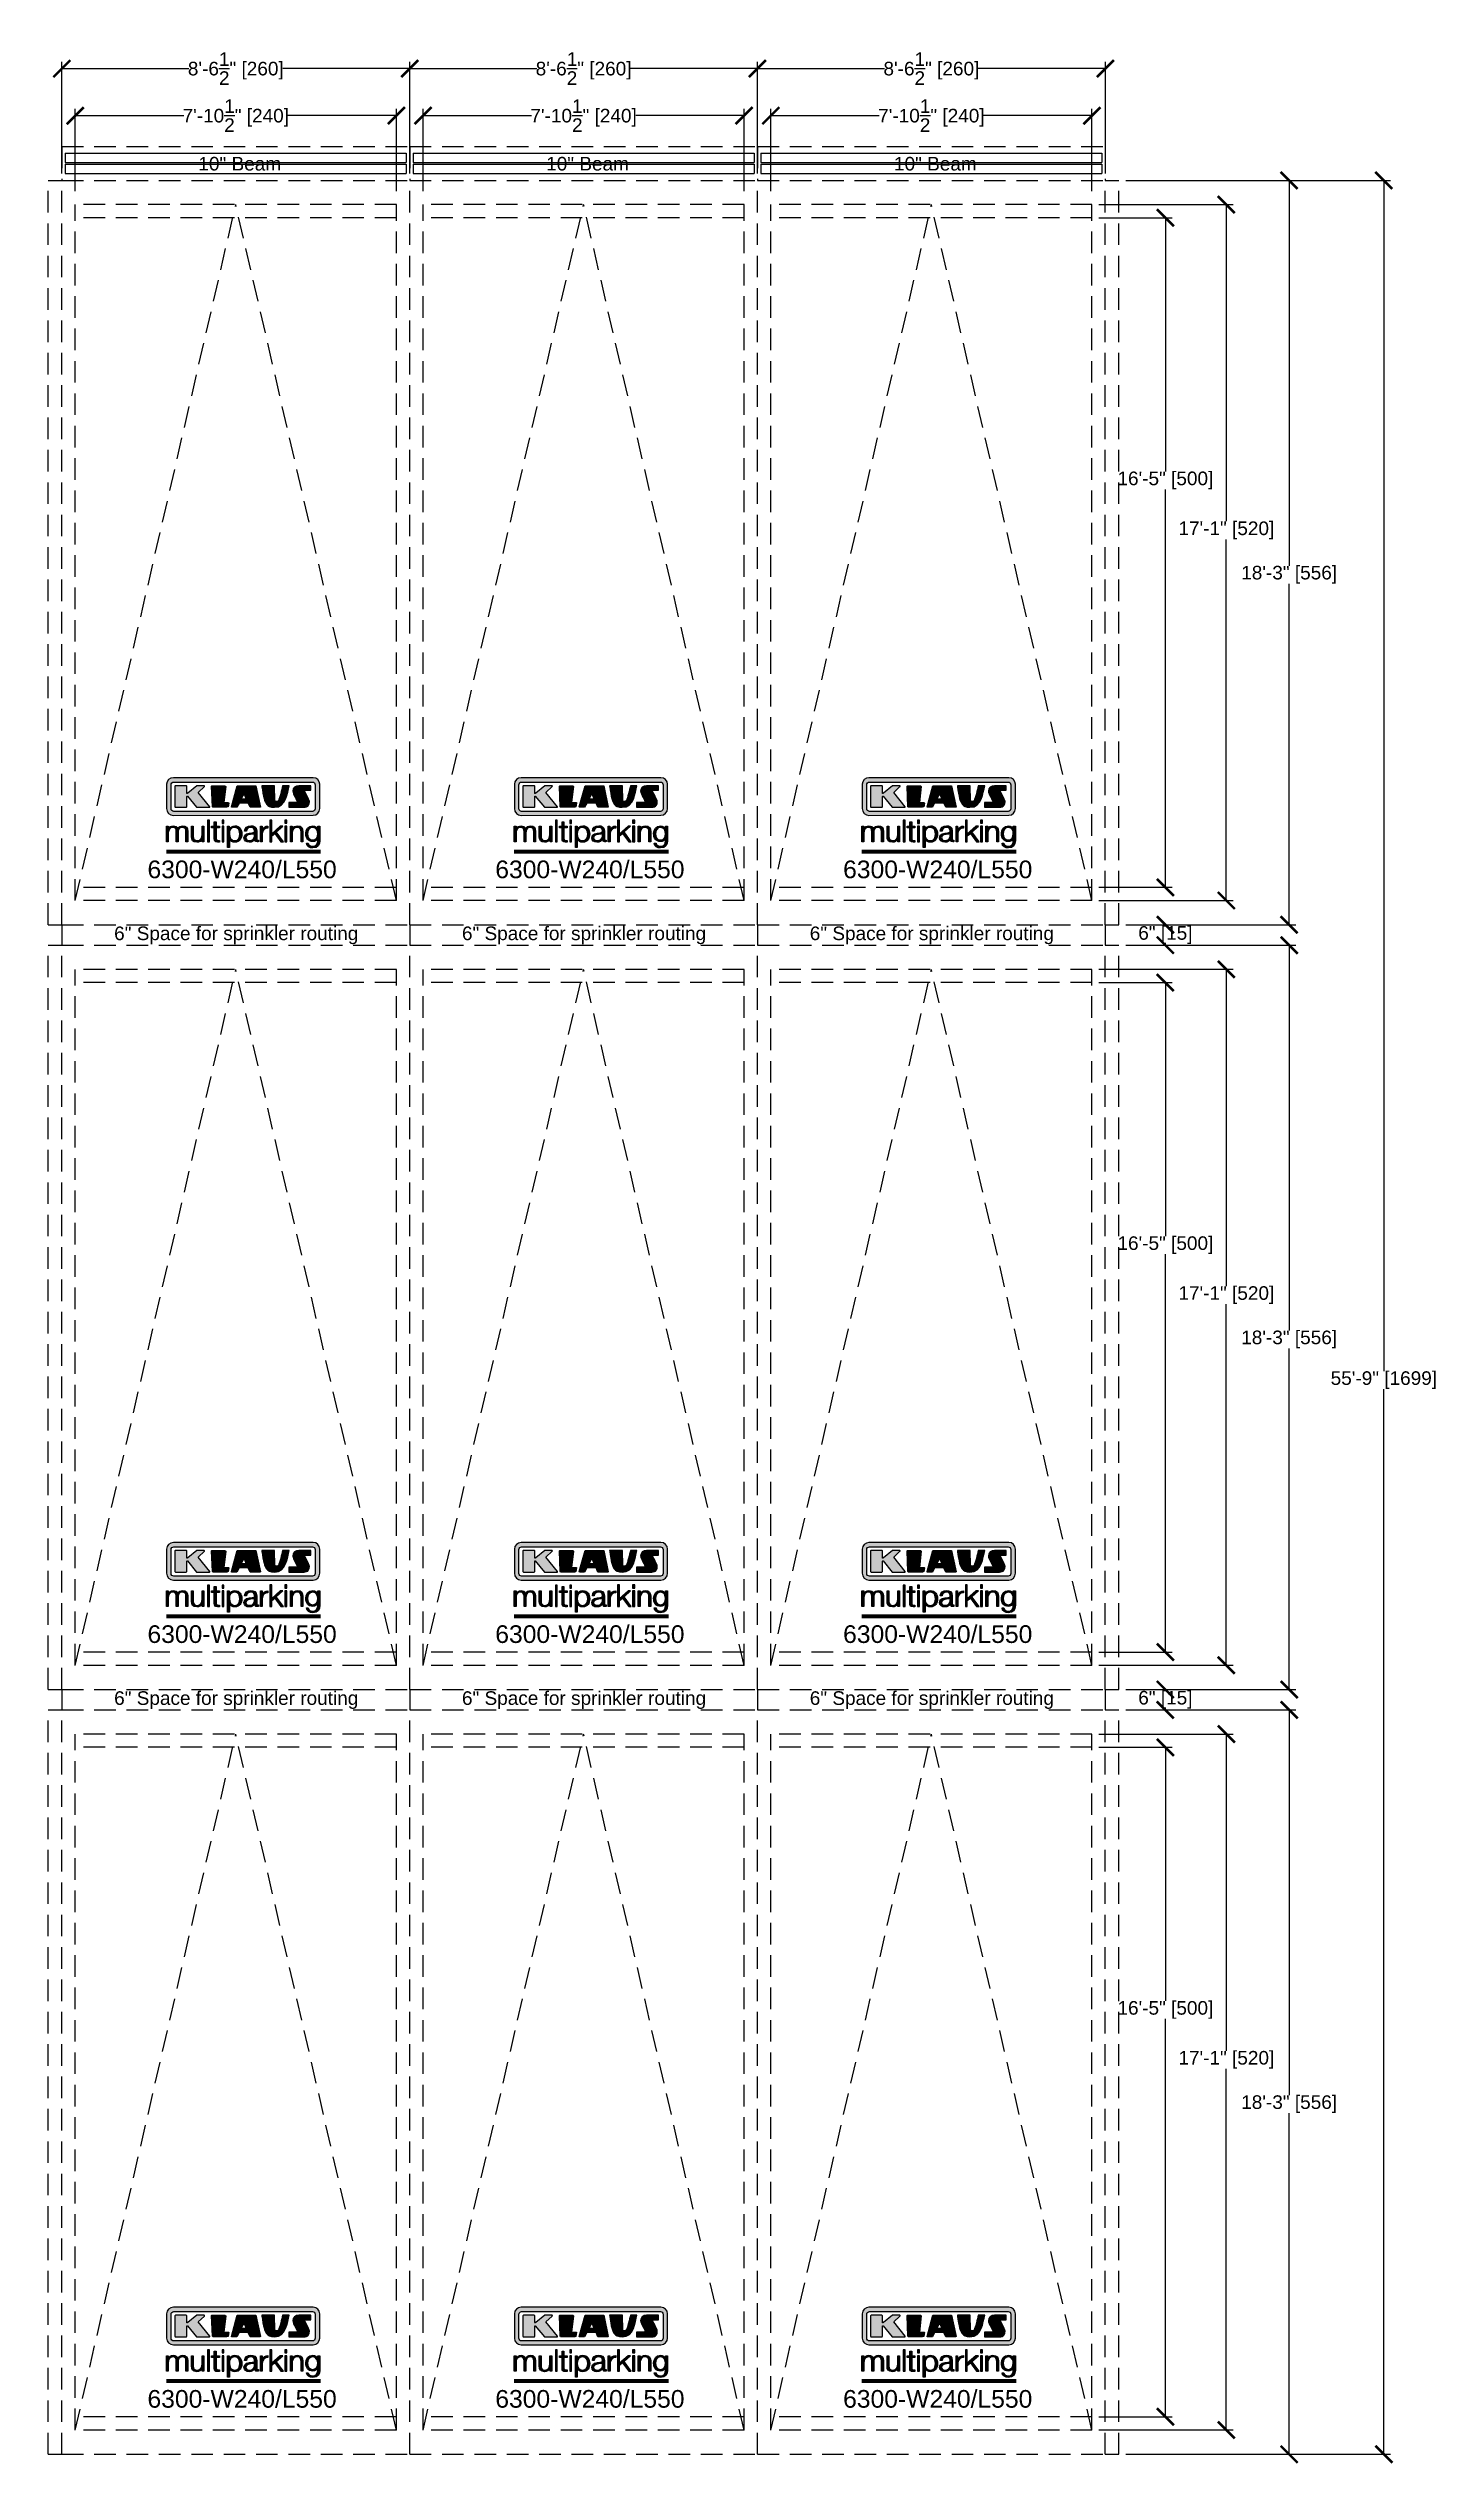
# Model space of a CAD drawing. Extents: x -210816 to 20092, y 4708 to 41486.
# Drawn here: x 15910 to 16318, y 5681 to 6391 of the extents above; entities that cross this region are included whole.
import ezdxf

# ---------------------------------------------------------------- set-up
doc = ezdxf.new("R2010")
doc.units = 0
doc.header["$MEASUREMENT"] = 0
doc.linetypes.add('DASHED', pattern=[0.2067, 0.1654, -0.0413])
doc.linetypes.add('HIDDEN', pattern=[9.525, 6.35, -3.175])
doc.layers.get('0').update_dxf_attribs({"linetype": 'CONTINUOUS'})
doc.layers.get('DEFPOINTS').update_dxf_attribs({"linetype": 'CONTINUOUS'})
for name, color, linetype in [('DIM', 6, 'CONTINUOUS'), ('KLAUS', 30, 'CONTINUOUS'), ('LOGO', 7, 'CONTINUOUS')]:
    doc.layers.add(name, color=color, linetype=linetype)
doc.styles.get("Standard").update_dxf_attribs({"font": 'arial.ttf'})
doc.dimstyles.get("Standard").update_dxf_attribs({"dimtxt": 5, "dimasz": 5, "dimexe": 2, "dimexo": 2, "dimgap": 0.09, "dimtad": 0, "dimtih": 1, "dimtoh": 1, "dimdec": 1, "dimzin": 0, "dimdsep": 46, "dimlunit": 4, "dimtxsty": 'Standard', "dimblk": 'ARCHTICK', "dimcen": -0.09, "dimadec": 0, "dimazin": 0, "dimtfac": 1, "dimtdec": 4, "dimtofl": 0, "dimtmove": 0, "dimatfit": 3, "dimldrblk": 'ARCHTICK', "dimfxl": 1, "dimtolj": 1, "dimtzin": 0, "dimarcsym": 0})

msp = doc.modelspace()

# ---------------------------------------------------------------- blocks, each defined once
blk = doc.blocks.new('_ARCHTICK')
at = {"color": 0, "linetype": 'ByBlock', "const_width": 0.15}
blk.add_lwpolyline([(-0.5, -0.5), (0.5, 0.5)], dxfattribs=at)
blk = doc.blocks.new('*D12250')
at = {"layer": 'DEFPOINTS', "color": 0}
for p in [(16217.06, 6345.52), (16217.06, 6140.77), (16256.61, 6140.77)]:
    blk.add_point(p, dxfattribs=at)
at = {"layer": 'DIM', "color": 0, "lineweight": -2}
for p, q in [((16219.06, 6345.52), (16258.61, 6345.52)), ((16256.61, 6345.52), (16256.61, 6252.33)), ((16256.61, 6140.77), (16256.61, 6247.03)), ((16219.06, 6140.77), (16258.61, 6140.77))]:
    blk.add_line(p, q, dxfattribs=at)
at = {"layer": 'DIM', "color": 0, "lineweight": -2, "xscale": 5, "yscale": 5, "zscale": 5}
for p, rotation in [((16256.61, 6345.52), 90), ((16256.61, 6140.77), 270)]:
    blk.add_blockref('_ARCHTICK', p, dxfattribs=dict(at, rotation=rotation))
at = {"layer": 'DIM', "color": 0, "insert": (16256.61, 6249.68), "char_height": 4, "attachment_point": 5}
blk.add_mtext('\\A1;17\'-1" [520]', dxfattribs=at)
blk = doc.blocks.new('*D12251')
at = {"layer": 'DEFPOINTS', "color": 0}
for p in [(16225, 6352.62), (16225, 6133.62), (16275.1, 6133.62)]:
    blk.add_point(p, dxfattribs=at)
at = {"layer": 'DIM', "color": 0, "lineweight": -2}
for p, q in [((16227, 6352.62), (16277.1, 6352.62)), ((16275.1, 6352.62), (16275.1, 6239.28)), ((16275.1, 6133.62), (16275.1, 6233.97)), ((16227, 6133.62), (16277.1, 6133.62))]:
    blk.add_line(p, q, dxfattribs=at)
at = {"layer": 'DIM', "color": 0, "lineweight": -2, "xscale": 5, "yscale": 5, "zscale": 5}
for p, rotation in [((16275.1, 6352.62), 90), ((16275.1, 6133.62), 270)]:
    blk.add_blockref('_ARCHTICK', p, dxfattribs=dict(at, rotation=rotation))
at = {"layer": 'DIM', "color": 0, "insert": (16275.1, 6236.63), "char_height": 4, "attachment_point": 5}
blk.add_mtext('\\A1;18\'-3" [556]', dxfattribs=at)
blk = doc.blocks.new('*D12252')
at = {"layer": 'DEFPOINTS', "color": 0}
for p in [(16217.06, 6341.62), (16217.06, 6144.65), (16238.67, 6144.65)]:
    blk.add_point(p, dxfattribs=at)
at = {"layer": 'DIM', "color": 0, "lineweight": -2}
for p, q in [((16219.06, 6341.62), (16240.67, 6341.62)), ((16238.67, 6341.62), (16238.67, 6267.01)), ((16238.67, 6144.65), (16238.67, 6261.71)), ((16219.06, 6144.65), (16240.67, 6144.65))]:
    blk.add_line(p, q, dxfattribs=at)
at = {"layer": 'DIM', "color": 0, "lineweight": -2, "xscale": 5, "yscale": 5, "zscale": 5}
for p, rotation in [((16238.67, 6341.62), 90), ((16238.67, 6144.65), 270)]:
    blk.add_blockref('_ARCHTICK', p, dxfattribs=dict(at, rotation=rotation))
at = {"layer": 'DIM', "color": 0, "insert": (16238.67, 6264.36), "char_height": 4, "attachment_point": 5}
blk.add_mtext('\\A1;16\'-5" [500]', dxfattribs=at)
blk = doc.blocks.new('*D12253')
at = {"layer": 'DEFPOINTS', "color": 0}
for p in [(16221, 6385.53), (16118.63, 6352.62), (16221, 6352.62)]:
    blk.add_point(p, dxfattribs=at)
at = {"layer": 'DIM', "color": 0, "lineweight": -2}
for p, q in [((16118.63, 6354.62), (16118.63, 6387.53)), ((16118.63, 6385.53), (16156.01, 6385.53)), ((16221, 6385.53), (16183.62, 6385.53)), ((16221, 6354.62), (16221, 6387.53))]:
    blk.add_line(p, q, dxfattribs=at)
at = {"layer": 'DIM', "color": 0, "lineweight": -2, "xscale": 5, "yscale": 5, "zscale": 5, "rotation": 180}
blk.add_blockref('_ARCHTICK', (16118.63, 6385.53), dxfattribs=at)
at = {"layer": 'DIM', "color": 0, "lineweight": -2, "xscale": 5, "yscale": 5, "zscale": 5}
blk.add_blockref('_ARCHTICK', (16221, 6385.53), dxfattribs=at)
at = {"layer": 'DIM', "color": 0, "insert": (16169.81, 6385.53), "char_height": 4, "attachment_point": 5}
blk.add_mtext('\\A1;8\'-6{\\H1.000000x;\\S1/2;}" [260]', dxfattribs=at)
blk = doc.blocks.new('*D12254')
at = {"layer": 'DEFPOINTS', "color": 0}
for p in [(16217.06, 6371.69), (16122.56, 6347.5), (16217.06, 6347.5)]:
    blk.add_point(p, dxfattribs=at)
at = {"layer": 'DIM', "color": 0, "lineweight": -2}
for p, q in [((16122.56, 6349.5), (16122.56, 6373.69)), ((16122.56, 6371.69), (16154.47, 6371.69)), ((16217.06, 6371.69), (16185.16, 6371.69)), ((16217.06, 6349.5), (16217.06, 6373.69))]:
    blk.add_line(p, q, dxfattribs=at)
at = {"layer": 'DIM', "color": 0, "lineweight": -2, "xscale": 5, "yscale": 5, "zscale": 5, "rotation": 180}
blk.add_blockref('_ARCHTICK', (16122.56, 6371.69), dxfattribs=at)
at = {"layer": 'DIM', "color": 0, "lineweight": -2, "xscale": 5, "yscale": 5, "zscale": 5}
blk.add_blockref('_ARCHTICK', (16217.06, 6371.69), dxfattribs=at)
at = {"layer": 'DIM', "color": 0, "insert": (16169.81, 6371.69), "char_height": 4, "attachment_point": 5}
blk.add_mtext('\\A1;7\'-10{\\H1.000000x;\\S1/2;}" [240]', dxfattribs=at)
blk = doc.blocks.new('*D12255')
at = {"layer": 'DEFPOINTS', "color": 0}
for p in [(16217.06, 6120.52), (16217.06, 5915.77), (16256.61, 5915.77)]:
    blk.add_point(p, dxfattribs=at)
at = {"layer": 'DIM', "color": 0, "lineweight": -2}
for p, q in [((16219.06, 6120.52), (16258.61, 6120.52)), ((16256.61, 6120.52), (16256.61, 6027.33)), ((16256.61, 5915.77), (16256.61, 6022.03)), ((16219.06, 5915.77), (16258.61, 5915.77))]:
    blk.add_line(p, q, dxfattribs=at)
at = {"layer": 'DIM', "color": 0, "lineweight": -2, "xscale": 5, "yscale": 5, "zscale": 5}
for p, rotation in [((16256.61, 6120.52), 90), ((16256.61, 5915.77), 270)]:
    blk.add_blockref('_ARCHTICK', p, dxfattribs=dict(at, rotation=rotation))
at = {"layer": 'DIM', "color": 0, "insert": (16256.61, 6024.68), "char_height": 4, "attachment_point": 5}
blk.add_mtext('\\A1;17\'-1" [520]', dxfattribs=at)
blk = doc.blocks.new('*D12256')
at = {"layer": 'DEFPOINTS', "color": 0}
for p in [(16225, 6127.62), (16225, 5908.62), (16275.1, 5908.62)]:
    blk.add_point(p, dxfattribs=at)
at = {"layer": 'DIM', "color": 0, "lineweight": -2}
for p, q in [((16227, 6127.62), (16277.1, 6127.62)), ((16275.1, 6127.62), (16275.1, 6014.28)), ((16275.1, 5908.62), (16275.1, 6008.97)), ((16227, 5908.62), (16277.1, 5908.62))]:
    blk.add_line(p, q, dxfattribs=at)
at = {"layer": 'DIM', "color": 0, "lineweight": -2, "xscale": 5, "yscale": 5, "zscale": 5}
for p, rotation in [((16275.1, 6127.62), 90), ((16275.1, 5908.62), 270)]:
    blk.add_blockref('_ARCHTICK', p, dxfattribs=dict(at, rotation=rotation))
at = {"layer": 'DIM', "color": 0, "insert": (16275.1, 6011.63), "char_height": 4, "attachment_point": 5}
blk.add_mtext('\\A1;18\'-3" [556]', dxfattribs=at)
blk = doc.blocks.new('*D12257')
at = {"layer": 'DEFPOINTS', "color": 0}
for p in [(16217.06, 6116.62), (16217.06, 5919.65), (16238.67, 5919.65)]:
    blk.add_point(p, dxfattribs=at)
at = {"layer": 'DIM', "color": 0, "lineweight": -2}
for p, q in [((16219.06, 6116.62), (16240.67, 6116.62)), ((16238.67, 6116.62), (16238.67, 6042.01)), ((16238.67, 5919.65), (16238.67, 6036.71)), ((16219.06, 5919.65), (16240.67, 5919.65))]:
    blk.add_line(p, q, dxfattribs=at)
at = {"layer": 'DIM', "color": 0, "lineweight": -2, "xscale": 5, "yscale": 5, "zscale": 5}
for p, rotation in [((16238.67, 6116.62), 90), ((16238.67, 5919.65), 270)]:
    blk.add_blockref('_ARCHTICK', p, dxfattribs=dict(at, rotation=rotation))
at = {"layer": 'DIM', "color": 0, "insert": (16238.67, 6039.36), "char_height": 4, "attachment_point": 5}
blk.add_mtext('\\A1;16\'-5" [500]', dxfattribs=at)
blk = doc.blocks.new('*D12258')
at = {"layer": 'DEFPOINTS', "color": 0}
for p in [(16225, 6133.62), (16225, 6127.62), (16238.67, 6127.62)]:
    blk.add_point(p, dxfattribs=at)
at = {"layer": 'DIM', "color": 0, "lineweight": -2}
for p, q in [((16227, 6133.62), (16240.67, 6133.62)), ((16238.67, 6133.62), (16238.67, 6133.27)), ((16227, 6127.62), (16240.67, 6127.62)), ((16238.67, 6127.62), (16238.67, 6127.97))]:
    blk.add_line(p, q, dxfattribs=at)
at = {"layer": 'DIM', "color": 0, "lineweight": -2, "xscale": 5, "yscale": 5, "zscale": 5}
for p, rotation in [((16238.67, 6133.62), 90), ((16238.67, 6127.62), 270)]:
    blk.add_blockref('_ARCHTICK', p, dxfattribs=dict(at, rotation=rotation))
at = {"layer": 'DIM', "color": 0, "insert": (16238.67, 6130.62), "char_height": 4, "attachment_point": 5}
blk.add_mtext('\\A1;6" [15]', dxfattribs=at)
blk = doc.blocks.new('*D12259')
at = {"layer": 'DEFPOINTS', "color": 0}
for p in [(16225, 6352.62), (16225, 5683.62), (16302.97, 5683.62)]:
    blk.add_point(p, dxfattribs=at)
at = {"layer": 'DIM', "color": 0, "lineweight": -2}
for p, q in [((16227, 6352.62), (16304.97, 6352.62)), ((16302.97, 6352.62), (16302.97, 6002.31)), ((16302.97, 5683.62), (16302.97, 5997)), ((16227, 5683.62), (16304.97, 5683.62))]:
    blk.add_line(p, q, dxfattribs=at)
at = {"layer": 'DIM', "color": 0, "lineweight": -2, "xscale": 5, "yscale": 5, "zscale": 5}
for p, rotation in [((16302.97, 6352.62), 90), ((16302.97, 5683.62), 270)]:
    blk.add_blockref('_ARCHTICK', p, dxfattribs=dict(at, rotation=rotation))
at = {"layer": 'DIM', "color": 0, "insert": (16302.97, 5999.65), "char_height": 4, "attachment_point": 5}
blk.add_mtext('\\A1;55\'-9" [1699]', dxfattribs=at)
blk = doc.blocks.new('A$C9188')
at = {"layer": 'KLAUS', "linetype": 'HIDDEN'}
for p, q in [((0, 0), (0, 219)), ((0, 219), (4, 219)), ((4, 0), (4, 219)), ((0, 0), (4, 0))]:
    blk.add_line(p, q, dxfattribs=at)
blk = doc.blocks.new('KLAUS')
at = {"layer": 'LOGO'}
h = blk.add_hatch(color=8, dxfattribs=at)
h.dxf.hatch_style = 2
edge = h.paths.add_edge_path()
edge.add_spline(control_points=[(3.6, 29.1), (2.9, 29.1), (2.3, 28.5), (2.3, 27.8), (2.3, 27.8), (2.3, 16.1), (2.3, 16.1), (2.3, 15.4), (2.9, 14.8), (3.6, 14.8), (3.6, 14.8), (71.2, 14.8), (71.2, 14.8), (71.9, 14.8), (72.5, 15.4), (72.5, 16.1), (72.5, 16.1), (72.5, 27.8), (72.5, 27.8), (72.5, 28.5), (71.9, 29.1), (71.2, 29.1), (71.2, 29.1), (3.6, 29.1), (3.6, 29.1), (3.6, 29.1), (3.6, 29.1), (3.6, 29.1)], knot_values=[0, 0, 0, 0, 1, 1, 1, 2, 2, 2, 3, 3, 3, 4, 4, 4, 5, 5, 5, 6, 6, 6, 7, 7, 7, 8, 8, 8, 9, 9, 9, 9], degree=3, periodic=0)
edge = h.paths.add_edge_path()
edge.add_spline(control_points=[(3.4, 31.2), (3.4, 31.2), (71.5, 31.2), (71.5, 31.2), (73.3, 31.2), (74.7, 29.8), (74.7, 28), (74.7, 28), (74.7, 16.2), (74.7, 16.2), (74.7, 14.4), (73.3, 12.9), (71.5, 12.9), (71.5, 12.9), (3.4, 12.9), (3.4, 12.9), (1.6, 12.9), (0.1, 14.4), (0.1, 16.2), (0.1, 16.2), (0.1, 28), (0.1, 28), (0.1, 29.8), (1.6, 31.2), (3.4, 31.2), (3.4, 31.2), (3.4, 31.2), (3.4, 31.2)], knot_values=[0, 0, 0, 0, 1, 1, 1, 2, 2, 2, 3, 3, 3, 4, 4, 4, 5, 5, 5, 6, 6, 6, 7, 7, 7, 8, 8, 8, 9, 9, 9, 9], degree=3, periodic=0)
h = blk.add_hatch(color=8, dxfattribs=at)
h.dxf.hatch_style = 2
edge = h.paths.add_edge_path()
edge.add_spline(control_points=[(4.5, 27.3), (4.5, 27.3), (9.7, 27.3), (9.7, 27.3), (9.8, 27.3), (10, 27.2), (10, 27.1), (10, 27.1), (10, 23.7), (10, 23.7), (10, 23.7), (9.9, 23.6), (10, 23.6), (10.1, 23.5), (10.2, 23.6), (10.2, 23.6), (10.2, 23.6), (10.5, 23.7), (10.5, 23.7), (10.5, 23.7), (14.9, 27.3), (14.9, 27.3), (14.9, 27.3), (18.4, 27.3), (18.4, 27.3), (18.4, 27.3), (18.5, 27.3), (18.6, 27.2), (18.6, 27), (18.5, 26.9), (18.5, 26.9), (18.5, 26.9), (15.5, 24.1), (15.5, 24.1), (15.5, 24.1), (21.1, 17.1), (21.1, 17.1), (21.1, 17.1), (21.1, 16.9), (21.1, 16.9), (21.1, 16.8), (21, 16.8), (21, 16.8), (21, 16.8), (14.7, 16.8), (14.7, 16.8), (14.7, 16.8), (10.3, 22.2), (10.3, 22.2), (10.3, 22.2), (10.2, 22.2), (10.1, 22.2), (10, 22.2), (10, 22.1), (10, 22.1), (10, 22.1), (10, 17.1), (10, 17.1), (10, 16.9), (9.8, 16.8), (9.7, 16.8), (9.7, 16.8), (4.5, 16.8), (4.5, 16.8), (4.4, 16.8), (4.2, 16.9), (4.2, 17.1), (4.2, 17.1), (4.2, 27.1), (4.2, 27.1), (4.2, 27.2), (4.4, 27.3), (4.5, 27.3), (4.5, 27.3), (4.5, 27.3), (4.5, 27.3)], knot_values=[0, 0, 0, 0, 1, 1, 1, 2, 2, 2, 3, 3, 3, 4, 4, 4, 5, 5, 5, 6, 6, 6, 7, 7, 7, 8, 8, 8, 9, 9, 9, 10, 10, 10, 11, 11, 11, 12, 12, 12, 13, 13, 13, 14, 14, 14, 15, 15, 15, 16, 16, 16, 17, 17, 17, 18, 18, 18, 19, 19, 19, 20, 20, 20, 21, 21, 21, 22, 22, 22, 23, 23, 23, 24, 24, 24, 25, 25, 25, 25], degree=3, periodic=0)
h = blk.add_hatch(color=8, dxfattribs=at)
h.dxf.hatch_style = 2
h.paths.add_polyline_path([(22.4, 17.1), (22, 27.1), (22.2, 27.3), (28.5, 27.3), (28.9, 27), (28, 19.1), (30.3, 19.1), (30.4, 18.9), (30.1, 17), (29.5, 16.8), (22.6, 16.8)])
h = blk.add_hatch(color=8, dxfattribs=at)
h.paths.add_polyline_path([(36.5, 21), (38.9, 21), (37.9, 23.6)])
h.paths.add_polyline_path([(34.5, 27.3), (43.6, 27.3), (45.8, 16.9), (45.6, 16.8), (40.8, 16.8), (39.9, 18.9), (35.4, 18.9), (34.3, 16.8), (31.8, 16.8), (31.7, 17)])
h = blk.add_hatch(color=8, dxfattribs=at)
h.dxf.hatch_style = 2
edge = h.paths.add_edge_path()
edge.add_spline(control_points=[(52.7, 27.3), (52.7, 27.3), (52.9, 20.1), (52.9, 20.1), (53, 19.9), (53.2, 19.8), (53.4, 19.7), (53.9, 19.6), (54.4, 19.6), (54.6, 20), (55.2, 21.3), (56.3, 25.4), (56.6, 27.3), (56.6, 27.3), (59.8, 27.3), (59.8, 27.3), (58.8, 23.9), (58.6, 16.8), (52.6, 16.8), (48.7, 16.7), (48, 19.4), (47.3, 22.2), (46.9, 23.7), (46.5, 27.3), (46.5, 27.3), (46.5, 27.3), (52.7, 27.3), (52.7, 27.3), (52.7, 27.3), (52.7, 27.3), (52.7, 27.3)], knot_values=[0, 0, 0, 0, 1, 1, 1, 2, 2, 2, 3, 3, 3, 4, 4, 4, 5, 5, 5, 6, 6, 6, 7, 7, 7, 8, 8, 8, 9, 9, 9, 10, 10, 10, 10], degree=3, periodic=0)
h = blk.add_hatch(color=8, dxfattribs=at)
h.dxf.hatch_style = 2
edge = h.paths.add_edge_path()
edge.add_spline(control_points=[(64.5, 27.3), (64.5, 27.3), (70.3, 27.3), (70.3, 27.3), (70.3, 26.5), (70.3, 26), (70.3, 25.1), (70.3, 25.1), (67.3, 25.1), (67.3, 25.1), (67.2, 25), (67.2, 25.1), (67.2, 24.9), (67.2, 24.9), (69.7, 20.4), (69.7, 19.6), (69.7, 16.4), (67.2, 16.8), (65.9, 16.8), (65.9, 16.8), (59.6, 16.8), (59.6, 16.8), (59.6, 17.8), (59.6, 18.2), (59.6, 19.1), (59.6, 19.1), (63.8, 19.1), (63.8, 19.1), (63.8, 19.2), (63.8, 19.1), (63.8, 19.3), (63.8, 20.3), (61.6, 23.1), (61.6, 24.6), (61.6, 26.3), (62.8, 27.3), (64.5, 27.3), (64.5, 27.3), (64.5, 27.3), (64.5, 27.3)], knot_values=[0, 0, 0, 0, 1, 1, 1, 2, 2, 2, 3, 3, 3, 4, 4, 4, 5, 5, 5, 6, 6, 6, 7, 7, 7, 8, 8, 8, 9, 9, 9, 10, 10, 10, 11, 11, 11, 12, 12, 12, 13, 13, 13, 13], degree=3, periodic=0)
h = blk.add_hatch(color=30, dxfattribs=at)
h.dxf.hatch_style = 2
edge = h.paths.add_edge_path()
edge.add_spline(control_points=[(0, 0), (0, 0), (0.9, 0), (0.9, 0), (0.9, 0), (0.9, 4.2), (0.9, 4.2), (0.9, 5.8), (1.6, 7), (3.2, 7), (4.3, 7), (4.8, 6.1), (4.8, 5.1), (4.8, 5.1), (4.8, 0), (4.8, 0), (4.8, 0), (5.7, 0), (5.7, 0), (5.7, 0), (5.7, 4.3), (5.7, 4.3), (5.7, 5.7), (6.1, 7), (7.7, 7), (9, 7), (9.5, 6.3), (9.5, 5.1), (9.5, 5.1), (9.5, 0), (9.5, 0), (9.5, 0), (10.4, 0), (10.4, 0), (10.4, 0), (10.4, 5.1), (10.4, 5.1), (10.4, 6.9), (9.6, 7.8), (7.9, 7.8), (6.9, 7.8), (6, 7.3), (5.5, 6.3), (5.3, 7.3), (4.4, 7.8), (3.4, 7.8), (2.2, 7.8), (1.4, 7.2), (0.9, 6.3), (0.9, 6.3), (0.9, 6.3), (0.9, 6.3), (0.9, 6.3), (0.9, 7.6), (0.9, 7.6), (0.9, 7.6), (0, 7.6), (0, 7.6), (0, 7.6), (0, 0), (0, 0), (0, 0), (0, 0), (0, 0)], knot_values=[0, 0, 0, 0, 1, 1, 1, 2, 2, 2, 3, 3, 3, 4, 4, 4, 5, 5, 5, 6, 6, 6, 7, 7, 7, 8, 8, 8, 9, 9, 9, 10, 10, 10, 11, 11, 11, 12, 12, 12, 13, 13, 13, 14, 14, 14, 15, 15, 15, 16, 16, 16, 17, 17, 17, 18, 18, 18, 19, 19, 19, 20, 20, 20, 21, 21, 21, 21], degree=3, periodic=0)
h = blk.add_hatch(color=30, dxfattribs=at)
h.dxf.hatch_style = 2
edge = h.paths.add_edge_path()
edge.add_spline(control_points=[(18.3, 7.6), (18.3, 7.6), (17.4, 7.6), (17.4, 7.6), (17.4, 7.6), (17.4, 3.6), (17.4, 3.6), (17.4, 2), (16.7, 0.6), (15.1, 0.6), (13.7, 0.6), (13.1, 1.3), (13.1, 2.6), (13.1, 2.6), (13.1, 7.6), (13.1, 7.6), (13.1, 7.6), (12.2, 7.6), (12.2, 7.6), (12.2, 7.6), (12.2, 2.6), (12.2, 2.6), (12.2, 0.9), (12.9, -0.2), (14.8, -0.2), (16, -0.2), (17, 0.4), (17.4, 1.4), (17.4, 1.4), (17.5, 1.4), (17.5, 1.4), (17.5, 1.4), (17.5, 0), (17.5, 0), (17.5, 0), (18.3, 0), (18.3, 0), (18.3, 0), (18.3, 7.6), (18.3, 7.6), (18.3, 7.6), (18.3, 7.6), (18.3, 7.6)], knot_values=[0, 0, 0, 0, 1, 1, 1, 2, 2, 2, 3, 3, 3, 4, 4, 4, 5, 5, 5, 6, 6, 6, 7, 7, 7, 8, 8, 8, 9, 9, 9, 10, 10, 10, 11, 11, 11, 12, 12, 12, 13, 13, 13, 14, 14, 14, 14], degree=3, periodic=0)
h = blk.add_hatch(color=30, dxfattribs=at)
h.dxf.hatch_style = 2
h.paths.add_polyline_path([(20.1, 0), (21, 0), (21, 10.5), (20.1, 10.5)])
h = blk.add_hatch(color=30, dxfattribs=at)
h.dxf.hatch_style = 2
edge = h.paths.add_edge_path()
edge.add_spline(control_points=[(24.2, 9.8), (24.2, 9.8), (23.3, 9.8), (23.3, 9.8), (23.3, 9.8), (23.3, 7.6), (23.3, 7.6), (23.3, 7.6), (22, 7.6), (22, 7.6), (22, 7.6), (22, 6.8), (22, 6.8), (22, 6.8), (23.3, 6.8), (23.3, 6.8), (23.3, 6.8), (23.3, 1.6), (23.3, 1.6), (23.3, 0.3), (23.7, -0.1), (24.9, -0.1), (25.2, -0.1), (25.5, -0.1), (25.8, -0.1), (25.8, -0.1), (25.8, 0.7), (25.8, 0.7), (25.5, 0.7), (25.2, 0.7), (25, 0.7), (24.3, 0.7), (24.2, 1.1), (24.2, 1.7), (24.2, 1.7), (24.2, 6.8), (24.2, 6.8), (24.2, 6.8), (25.8, 6.8), (25.8, 6.8), (25.8, 6.8), (25.8, 7.6), (25.8, 7.6), (25.8, 7.6), (24.2, 7.6), (24.2, 7.6), (24.2, 7.6), (24.2, 9.8), (24.2, 9.8), (24.2, 9.8), (24.2, 9.8), (24.2, 9.8)], knot_values=[0, 0, 0, 0, 1, 1, 1, 2, 2, 2, 3, 3, 3, 4, 4, 4, 5, 5, 5, 6, 6, 6, 7, 7, 7, 8, 8, 8, 9, 9, 9, 10, 10, 10, 11, 11, 11, 12, 12, 12, 13, 13, 13, 14, 14, 14, 15, 15, 15, 16, 16, 16, 17, 17, 17, 17], degree=3, periodic=0)
h = blk.add_hatch(color=30, dxfattribs=at)
h.paths.add_polyline_path([(27.1, 0), (28, 0), (28, 7.6), (27.1, 7.6)])
h.paths.add_polyline_path([(27.1, 9), (28, 9), (28, 10.5), (27.1, 10.5)])
h = blk.add_hatch(color=30, dxfattribs=at)
edge = h.paths.add_edge_path()
edge.add_spline(control_points=[(35.8, 3.8), (35.8, 2.2), (35.1, 0.6), (33.4, 0.6), (31.4, 0.6), (30.7, 2.2), (30.7, 3.8), (30.7, 5.5), (31.3, 7), (33.4, 7), (35.1, 7), (35.8, 5.3), (35.8, 3.8), (35.8, 3.8), (35.8, 3.8), (35.8, 3.8)], knot_values=[0, 0, 0, 0, 1, 1, 1, 2, 2, 2, 3, 3, 3, 4, 4, 4, 5, 5, 5, 5], degree=3, periodic=0)
edge = h.paths.add_edge_path()
edge.add_spline(control_points=[(29.8, -2.8), (29.8, -2.8), (30.7, -2.8), (30.7, -2.8), (30.7, -2.8), (30.7, 1.4), (30.7, 1.4), (30.7, 1.4), (30.7, 1.4), (30.7, 1.4), (31.1, 0.4), (32.2, -0.2), (33.4, -0.2), (35.7, -0.2), (36.8, 1.6), (36.8, 3.8), (36.8, 5.9), (35.7, 7.8), (33.4, 7.8), (32.2, 7.8), (31.1, 7.1), (30.7, 6.1), (30.7, 6.1), (30.6, 6.1), (30.6, 6.1), (30.6, 6.1), (30.6, 7.6), (30.6, 7.6), (30.6, 7.6), (29.8, 7.6), (29.8, 7.6), (29.8, 7.6), (29.8, -2.8), (29.8, -2.8), (29.8, -2.8), (29.8, -2.8), (29.8, -2.8)], knot_values=[0, 0, 0, 0, 1, 1, 1, 2, 2, 2, 3, 3, 3, 4, 4, 4, 5, 5, 5, 6, 6, 6, 7, 7, 7, 8, 8, 8, 9, 9, 9, 10, 10, 10, 11, 11, 11, 12, 12, 12, 12], degree=3, periodic=0)
h = blk.add_hatch(color=30, dxfattribs=at)
edge = h.paths.add_edge_path()
edge.add_spline(control_points=[(43, 2.9), (43, 1.4), (41.8, 0.6), (40.4, 0.6), (39.5, 0.6), (38.7, 1.1), (38.7, 2), (38.7, 3.5), (40.7, 3.5), (42.2, 3.8), (42.5, 3.8), (42.9, 3.9), (43, 4.1), (43, 4.1), (43, 4.1), (43, 4.1), (43, 4.1), (43, 2.9), (43, 2.9), (43, 2.9), (43, 2.9), (43, 2.9)], knot_values=[0, 0, 0, 0, 1, 1, 1, 2, 2, 2, 3, 3, 3, 4, 4, 4, 5, 5, 5, 6, 6, 6, 7, 7, 7, 7], degree=3, periodic=0)
edge = h.paths.add_edge_path()
edge.add_spline(control_points=[(39, 5.2), (39.1, 6.5), (39.9, 7), (41.1, 7), (42.1, 7), (43, 6.7), (43, 5.4), (43, 4.6), (42.6, 4.5), (41.8, 4.4), (39.9, 4.2), (37.8, 4.1), (37.8, 2), (37.8, 0.5), (38.9, -0.2), (40.3, -0.2), (41.8, -0.2), (42.4, 0.3), (43.1, 1.3), (43.1, 1.3), (43.1, 1.3), (43.1, 1.3), (43.1, 0.5), (43.2, 0), (44.2, 0), (44.4, 0), (44.6, 0), (44.8, 0.1), (44.8, 0.1), (44.8, 0.8), (44.8, 0.8), (44.7, 0.8), (44.6, 0.8), (44.5, 0.8), (44.1, 0.8), (44, 1), (44, 1.3), (44, 1.3), (44, 5.3), (44, 5.3), (44, 7.4), (42.5, 7.8), (41.2, 7.8), (39.4, 7.8), (38.2, 7), (38.1, 5.2), (38.1, 5.2), (39, 5.2), (39, 5.2), (39, 5.2), (39, 5.2), (39, 5.2)], knot_values=[0, 0, 0, 0, 1, 1, 1, 2, 2, 2, 3, 3, 3, 4, 4, 4, 5, 5, 5, 6, 6, 6, 7, 7, 7, 8, 8, 8, 9, 9, 9, 10, 10, 10, 11, 11, 11, 12, 12, 12, 13, 13, 13, 14, 14, 14, 15, 15, 15, 16, 16, 16, 17, 17, 17, 17], degree=3, periodic=0)
h = blk.add_hatch(color=30, dxfattribs=at)
h.dxf.hatch_style = 2
edge = h.paths.add_edge_path()
edge.add_spline(control_points=[(45.8, 0), (45.8, 0), (46.7, 0), (46.7, 0), (46.7, 0), (46.7, 4), (46.7, 4), (46.7, 5.6), (47.9, 6.8), (49.5, 6.7), (49.5, 6.7), (49.5, 7.7), (49.5, 7.7), (48.2, 7.7), (47.1, 7), (46.7, 5.8), (46.7, 5.8), (46.6, 5.8), (46.6, 5.8), (46.6, 5.8), (46.6, 7.6), (46.6, 7.6), (46.6, 7.6), (45.8, 7.6), (45.8, 7.6), (45.8, 7.6), (45.8, 0), (45.8, 0), (45.8, 0), (45.8, 0), (45.8, 0)], knot_values=[0, 0, 0, 0, 1, 1, 1, 2, 2, 2, 3, 3, 3, 4, 4, 4, 5, 5, 5, 6, 6, 6, 7, 7, 7, 8, 8, 8, 9, 9, 9, 10, 10, 10, 10], degree=3, periodic=0)
h = blk.add_hatch(color=30, dxfattribs=at)
h.dxf.hatch_style = 2
h.paths.add_polyline_path([(50.4, 0), (51.3, 0), (51.3, 2.9), (52.8, 4.1), (55.8, 0), (57, 0), (53.5, 4.8), (56.7, 7.6), (55.5, 7.6), (51.3, 3.9), (51.3, 10.5), (50.4, 10.5)])
h = blk.add_hatch(color=30, dxfattribs=at)
h.paths.add_polyline_path([(57.7, 0), (58.7, 0), (58.7, 7.6), (57.7, 7.6)])
h.paths.add_polyline_path([(57.7, 9), (58.7, 9), (58.7, 10.5), (57.7, 10.5)])
h = blk.add_hatch(color=30, dxfattribs=at)
h.dxf.hatch_style = 2
edge = h.paths.add_edge_path()
edge.add_spline(control_points=[(60.4, 0), (60.4, 0), (61.3, 0), (61.3, 0), (61.3, 0), (61.3, 4.4), (61.3, 4.4), (61.4, 5.9), (62.2, 7), (63.7, 7), (65.2, 7), (65.6, 6), (65.6, 4.7), (65.6, 4.7), (65.6, 0), (65.6, 0), (65.6, 0), (66.5, 0), (66.5, 0), (66.5, 0), (66.5, 4.9), (66.5, 4.9), (66.5, 6.7), (65.9, 7.8), (63.8, 7.8), (62.7, 7.8), (61.7, 7.2), (61.4, 6.3), (61.4, 6.3), (61.3, 6.3), (61.3, 6.3), (61.3, 6.3), (61.3, 7.6), (61.3, 7.6), (61.3, 7.6), (60.4, 7.6), (60.4, 7.6), (60.4, 7.6), (60.4, 0), (60.4, 0), (60.4, 0), (60.4, 0), (60.4, 0)], knot_values=[0, 0, 0, 0, 1, 1, 1, 2, 2, 2, 3, 3, 3, 4, 4, 4, 5, 5, 5, 6, 6, 6, 7, 7, 7, 8, 8, 8, 9, 9, 9, 10, 10, 10, 11, 11, 11, 12, 12, 12, 13, 13, 13, 14, 14, 14, 14], degree=3, periodic=0)
h = blk.add_hatch(color=30, dxfattribs=at)
edge = h.paths.add_edge_path()
edge.add_spline(control_points=[(71.3, 0.9), (69.6, 0.9), (68.8, 2.3), (68.8, 3.9), (68.8, 5.4), (69.6, 7), (71.3, 7), (73.1, 7), (73.7, 5.3), (73.7, 3.9), (73.7, 2.3), (72.9, 0.9), (71.3, 0.9), (71.3, 0.9), (71.3, 0.9), (71.3, 0.9)], knot_values=[0, 0, 0, 0, 1, 1, 1, 2, 2, 2, 3, 3, 3, 4, 4, 4, 5, 5, 5, 5], degree=3, periodic=0)
edge = h.paths.add_edge_path()
edge.add_spline(control_points=[(74.7, 7.6), (74.7, 7.6), (73.7, 7.6), (73.7, 7.6), (73.7, 7.6), (73.7, 6.3), (73.7, 6.3), (73.7, 6.3), (73.7, 6.3), (73.7, 6.3), (73.4, 7.1), (72.4, 7.8), (71.3, 7.8), (69.1, 7.8), (67.9, 6), (67.9, 4), (67.9, 1.8), (68.9, 0.1), (71.3, 0.1), (72.4, 0.1), (73.3, 0.7), (73.7, 1.6), (73.7, 1.6), (73.7, 1.6), (73.7, 1.6), (73.7, 1.6), (73.7, 0.6), (73.7, 0.6), (73.7, -1.2), (73, -2.2), (71.3, -2.2), (70.3, -2.2), (69.3, -1.8), (69.1, -0.7), (69.1, -0.7), (68.2, -0.7), (68.2, -0.7), (68.3, -2.3), (69.8, -3), (71.3, -3), (73.8, -3), (74.7, -1.6), (74.7, 0.6), (74.7, 0.6), (74.7, 7.6), (74.7, 7.6), (74.7, 7.6), (74.7, 7.6), (74.7, 7.6)], knot_values=[0, 0, 0, 0, 1, 1, 1, 2, 2, 2, 3, 3, 3, 4, 4, 4, 5, 5, 5, 6, 6, 6, 7, 7, 7, 8, 8, 8, 9, 9, 9, 10, 10, 10, 11, 11, 11, 12, 12, 12, 13, 13, 13, 14, 14, 14, 15, 15, 15, 16, 16, 16, 16], degree=3, periodic=0)
for points in [[(22.4, 17.1), (22, 27.1), (22.2, 27.3), (28.5, 27.3), (28.9, 27), (28, 19.1), (30.3, 19.1), (30.4, 18.9), (30.1, 17), (29.5, 16.8), (22.6, 16.8), (22.4, 17.1), (22.4, 17.1)], [(34.5, 27.3), (43.6, 27.3), (45.8, 16.9), (45.6, 16.8), (40.8, 16.8), (39.9, 18.9), (35.4, 18.9), (34.3, 16.8), (31.8, 16.8), (31.7, 17), (34.5, 27.3), (34.5, 27.3)], [(36.5, 21), (38.9, 21), (37.9, 23.6), (36.5, 21), (36.5, 21)], [(20.1, 0), (21, 0), (21, 10.5), (20.1, 10.5), (20.1, 0), (20.1, 0)], [(27.1, 9), (28, 9), (28, 10.5), (27.1, 10.5), (27.1, 9), (27.1, 9)], [(27.1, 0), (28, 0), (28, 7.6), (27.1, 7.6), (27.1, 0), (27.1, 0)], [(50.4, 0), (51.3, 0), (51.3, 2.9), (52.8, 4.1), (55.8, 0), (57, 0), (53.5, 4.8), (56.7, 7.6), (55.5, 7.6), (51.3, 3.9), (51.3, 10.5), (50.4, 10.5), (50.4, 0), (50.4, 0)], [(57.7, 9), (58.7, 9), (58.7, 10.5), (57.7, 10.5), (57.7, 9), (57.7, 9)], [(57.7, 0), (58.7, 0), (58.7, 7.6), (57.7, 7.6), (57.7, 0), (57.7, 0)]]:
    blk.add_lwpolyline(points, dxfattribs=at)
for points, knots in [([(3.4, 31.2), (3.4, 31.2), (71.5, 31.2), (71.5, 31.2), (73.3, 31.2), (74.7, 29.8), (74.7, 28), (74.7, 28), (74.7, 16.2), (74.7, 16.2), (74.7, 14.4), (73.3, 12.9), (71.5, 12.9), (71.5, 12.9), (3.4, 12.9), (3.4, 12.9), (1.6, 12.9), (0.1, 14.4), (0.1, 16.2), (0.1, 16.2), (0.1, 28), (0.1, 28), (0.1, 29.8), (1.6, 31.2), (3.4, 31.2), (3.4, 31.2), (3.4, 31.2), (3.4, 31.2)], [0, 0, 0, 0, 1, 1, 1, 2, 2, 2, 3, 3, 3, 4, 4, 4, 5, 5, 5, 6, 6, 6, 7, 7, 7, 8, 8, 8, 9, 9, 9, 9]), ([(3.6, 29.1), (2.9, 29.1), (2.3, 28.5), (2.3, 27.8), (2.3, 27.8), (2.3, 16.1), (2.3, 16.1), (2.3, 15.4), (2.9, 14.8), (3.6, 14.8), (3.6, 14.8), (71.2, 14.8), (71.2, 14.8), (71.9, 14.8), (72.5, 15.4), (72.5, 16.1), (72.5, 16.1), (72.5, 27.8), (72.5, 27.8), (72.5, 28.5), (71.9, 29.1), (71.2, 29.1), (71.2, 29.1), (3.6, 29.1), (3.6, 29.1), (3.6, 29.1), (3.6, 29.1), (3.6, 29.1)], [0, 0, 0, 0, 1, 1, 1, 2, 2, 2, 3, 3, 3, 4, 4, 4, 5, 5, 5, 6, 6, 6, 7, 7, 7, 8, 8, 8, 9, 9, 9, 9]), ([(4.5, 27.3), (4.5, 27.3), (9.7, 27.3), (9.7, 27.3), (9.8, 27.3), (10, 27.2), (10, 27.1), (10, 27.1), (10, 23.7), (10, 23.7), (10, 23.7), (9.9, 23.6), (10, 23.6), (10.1, 23.5), (10.2, 23.6), (10.2, 23.6), (10.2, 23.6), (10.5, 23.7), (10.5, 23.7), (10.5, 23.7), (14.9, 27.3), (14.9, 27.3), (14.9, 27.3), (18.4, 27.3), (18.4, 27.3), (18.4, 27.3), (18.5, 27.3), (18.6, 27.2), (18.6, 27), (18.5, 26.9), (18.5, 26.9), (18.5, 26.9), (15.5, 24.1), (15.5, 24.1), (15.5, 24.1), (21.1, 17.1), (21.1, 17.1), (21.1, 17.1), (21.1, 16.9), (21.1, 16.9), (21.1, 16.8), (21, 16.8), (21, 16.8), (21, 16.8), (14.7, 16.8), (14.7, 16.8), (14.7, 16.8), (10.3, 22.2), (10.3, 22.2), (10.3, 22.2), (10.2, 22.2), (10.1, 22.2), (10, 22.2), (10, 22.1), (10, 22.1), (10, 22.1), (10, 17.1), (10, 17.1), (10, 16.9), (9.8, 16.8), (9.7, 16.8), (9.7, 16.8), (4.5, 16.8), (4.5, 16.8), (4.4, 16.8), (4.2, 16.9), (4.2, 17.1), (4.2, 17.1), (4.2, 27.1), (4.2, 27.1), (4.2, 27.2), (4.4, 27.3), (4.5, 27.3), (4.5, 27.3), (4.5, 27.3), (4.5, 27.3)], [0, 0, 0, 0, 1, 1, 1, 2, 2, 2, 3, 3, 3, 4, 4, 4, 5, 5, 5, 6, 6, 6, 7, 7, 7, 8, 8, 8, 9, 9, 9, 10, 10, 10, 11, 11, 11, 12, 12, 12, 13, 13, 13, 14, 14, 14, 15, 15, 15, 16, 16, 16, 17, 17, 17, 18, 18, 18, 19, 19, 19, 20, 20, 20, 21, 21, 21, 22, 22, 22, 23, 23, 23, 24, 24, 24, 25, 25, 25, 25]), ([(52.7, 27.3), (52.7, 27.3), (52.9, 20.1), (52.9, 20.1), (53, 19.9), (53.2, 19.8), (53.4, 19.7), (53.9, 19.6), (54.4, 19.6), (54.6, 20), (55.2, 21.3), (56.3, 25.4), (56.6, 27.3), (56.6, 27.3), (59.8, 27.3), (59.8, 27.3), (58.8, 23.9), (58.6, 16.8), (52.6, 16.8), (48.7, 16.7), (48, 19.4), (47.3, 22.2), (46.9, 23.7), (46.5, 27.3), (46.5, 27.3), (46.5, 27.3), (52.7, 27.3), (52.7, 27.3), (52.7, 27.3), (52.7, 27.3), (52.7, 27.3)], [0, 0, 0, 0, 1, 1, 1, 2, 2, 2, 3, 3, 3, 4, 4, 4, 5, 5, 5, 6, 6, 6, 7, 7, 7, 8, 8, 8, 9, 9, 9, 10, 10, 10, 10]), ([(64.5, 27.3), (64.5, 27.3), (70.3, 27.3), (70.3, 27.3), (70.3, 26.5), (70.3, 26), (70.3, 25.1), (70.3, 25.1), (67.3, 25.1), (67.3, 25.1), (67.2, 25), (67.2, 25.1), (67.2, 24.9), (67.2, 24.9), (69.7, 20.4), (69.7, 19.6), (69.7, 16.4), (67.2, 16.8), (65.9, 16.8), (65.9, 16.8), (59.6, 16.8), (59.6, 16.8), (59.6, 17.8), (59.6, 18.2), (59.6, 19.1), (59.6, 19.1), (63.8, 19.1), (63.8, 19.1), (63.8, 19.2), (63.8, 19.1), (63.8, 19.3), (63.8, 20.3), (61.6, 23.1), (61.6, 24.6), (61.6, 26.3), (62.8, 27.3), (64.5, 27.3), (64.5, 27.3), (64.5, 27.3), (64.5, 27.3)], [0, 0, 0, 0, 1, 1, 1, 2, 2, 2, 3, 3, 3, 4, 4, 4, 5, 5, 5, 6, 6, 6, 7, 7, 7, 8, 8, 8, 9, 9, 9, 10, 10, 10, 11, 11, 11, 12, 12, 12, 13, 13, 13, 13]), ([(0, 0), (0, 0), (0.9, 0), (0.9, 0), (0.9, 0), (0.9, 4.2), (0.9, 4.2), (0.9, 5.8), (1.6, 7), (3.2, 7), (4.3, 7), (4.8, 6.1), (4.8, 5.1), (4.8, 5.1), (4.8, 0), (4.8, 0), (4.8, 0), (5.7, 0), (5.7, 0), (5.7, 0), (5.7, 4.3), (5.7, 4.3), (5.7, 5.7), (6.1, 7), (7.7, 7), (9, 7), (9.5, 6.3), (9.5, 5.1), (9.5, 5.1), (9.5, 0), (9.5, 0), (9.5, 0), (10.4, 0), (10.4, 0), (10.4, 0), (10.4, 5.1), (10.4, 5.1), (10.4, 6.9), (9.6, 7.8), (7.9, 7.8), (6.9, 7.8), (6, 7.3), (5.5, 6.3), (5.3, 7.3), (4.4, 7.8), (3.4, 7.8), (2.2, 7.8), (1.4, 7.2), (0.9, 6.3), (0.9, 6.3), (0.9, 6.3), (0.9, 6.3), (0.9, 6.3), (0.9, 7.6), (0.9, 7.6), (0.9, 7.6), (0, 7.6), (0, 7.6), (0, 7.6), (0, 0), (0, 0), (0, 0), (0, 0), (0, 0)], [0, 0, 0, 0, 1, 1, 1, 2, 2, 2, 3, 3, 3, 4, 4, 4, 5, 5, 5, 6, 6, 6, 7, 7, 7, 8, 8, 8, 9, 9, 9, 10, 10, 10, 11, 11, 11, 12, 12, 12, 13, 13, 13, 14, 14, 14, 15, 15, 15, 16, 16, 16, 17, 17, 17, 18, 18, 18, 19, 19, 19, 20, 20, 20, 21, 21, 21, 21]), ([(18.3, 7.6), (18.3, 7.6), (17.4, 7.6), (17.4, 7.6), (17.4, 7.6), (17.4, 3.6), (17.4, 3.6), (17.4, 2), (16.7, 0.6), (15.1, 0.6), (13.7, 0.6), (13.1, 1.3), (13.1, 2.6), (13.1, 2.6), (13.1, 7.6), (13.1, 7.6), (13.1, 7.6), (12.2, 7.6), (12.2, 7.6), (12.2, 7.6), (12.2, 2.6), (12.2, 2.6), (12.2, 0.9), (12.9, -0.2), (14.8, -0.2), (16, -0.2), (17, 0.4), (17.4, 1.4), (17.4, 1.4), (17.5, 1.4), (17.5, 1.4), (17.5, 1.4), (17.5, 0), (17.5, 0), (17.5, 0), (18.3, 0), (18.3, 0), (18.3, 0), (18.3, 7.6), (18.3, 7.6), (18.3, 7.6), (18.3, 7.6), (18.3, 7.6)], [0, 0, 0, 0, 1, 1, 1, 2, 2, 2, 3, 3, 3, 4, 4, 4, 5, 5, 5, 6, 6, 6, 7, 7, 7, 8, 8, 8, 9, 9, 9, 10, 10, 10, 11, 11, 11, 12, 12, 12, 13, 13, 13, 14, 14, 14, 14]), ([(24.2, 9.8), (24.2, 9.8), (23.3, 9.8), (23.3, 9.8), (23.3, 9.8), (23.3, 7.6), (23.3, 7.6), (23.3, 7.6), (22, 7.6), (22, 7.6), (22, 7.6), (22, 6.8), (22, 6.8), (22, 6.8), (23.3, 6.8), (23.3, 6.8), (23.3, 6.8), (23.3, 1.6), (23.3, 1.6), (23.3, 0.3), (23.7, -0.1), (24.9, -0.1), (25.2, -0.1), (25.5, -0.1), (25.8, -0.1), (25.8, -0.1), (25.8, 0.7), (25.8, 0.7), (25.5, 0.7), (25.2, 0.7), (25, 0.7), (24.3, 0.7), (24.2, 1.1), (24.2, 1.7), (24.2, 1.7), (24.2, 6.8), (24.2, 6.8), (24.2, 6.8), (25.8, 6.8), (25.8, 6.8), (25.8, 6.8), (25.8, 7.6), (25.8, 7.6), (25.8, 7.6), (24.2, 7.6), (24.2, 7.6), (24.2, 7.6), (24.2, 9.8), (24.2, 9.8), (24.2, 9.8), (24.2, 9.8), (24.2, 9.8)], [0, 0, 0, 0, 1, 1, 1, 2, 2, 2, 3, 3, 3, 4, 4, 4, 5, 5, 5, 6, 6, 6, 7, 7, 7, 8, 8, 8, 9, 9, 9, 10, 10, 10, 11, 11, 11, 12, 12, 12, 13, 13, 13, 14, 14, 14, 15, 15, 15, 16, 16, 16, 17, 17, 17, 17]), ([(29.8, -2.8), (29.8, -2.8), (30.7, -2.8), (30.7, -2.8), (30.7, -2.8), (30.7, 1.4), (30.7, 1.4), (30.7, 1.4), (30.7, 1.4), (30.7, 1.4), (31.1, 0.4), (32.2, -0.2), (33.4, -0.2), (35.7, -0.2), (36.8, 1.6), (36.8, 3.8), (36.8, 5.9), (35.7, 7.8), (33.4, 7.8), (32.2, 7.8), (31.1, 7.1), (30.7, 6.1), (30.7, 6.1), (30.6, 6.1), (30.6, 6.1), (30.6, 6.1), (30.6, 7.6), (30.6, 7.6), (30.6, 7.6), (29.8, 7.6), (29.8, 7.6), (29.8, 7.6), (29.8, -2.8), (29.8, -2.8), (29.8, -2.8), (29.8, -2.8), (29.8, -2.8)], [0, 0, 0, 0, 1, 1, 1, 2, 2, 2, 3, 3, 3, 4, 4, 4, 5, 5, 5, 6, 6, 6, 7, 7, 7, 8, 8, 8, 9, 9, 9, 10, 10, 10, 11, 11, 11, 12, 12, 12, 12]), ([(35.8, 3.8), (35.8, 2.2), (35.1, 0.6), (33.4, 0.6), (31.4, 0.6), (30.7, 2.2), (30.7, 3.8), (30.7, 5.5), (31.3, 7), (33.4, 7), (35.1, 7), (35.8, 5.3), (35.8, 3.8), (35.8, 3.8), (35.8, 3.8), (35.8, 3.8)], [0, 0, 0, 0, 1, 1, 1, 2, 2, 2, 3, 3, 3, 4, 4, 4, 5, 5, 5, 5]), ([(39, 5.2), (39.1, 6.5), (39.9, 7), (41.1, 7), (42.1, 7), (43, 6.7), (43, 5.4), (43, 4.6), (42.6, 4.5), (41.8, 4.4), (39.9, 4.2), (37.8, 4.1), (37.8, 2), (37.8, 0.5), (38.9, -0.2), (40.3, -0.2), (41.8, -0.2), (42.4, 0.3), (43.1, 1.3), (43.1, 1.3), (43.1, 1.3), (43.1, 1.3), (43.1, 0.5), (43.2, 0), (44.2, 0), (44.4, 0), (44.6, 0), (44.8, 0.1), (44.8, 0.1), (44.8, 0.8), (44.8, 0.8), (44.7, 0.8), (44.6, 0.8), (44.5, 0.8), (44.1, 0.8), (44, 1), (44, 1.3), (44, 1.3), (44, 5.3), (44, 5.3), (44, 7.4), (42.5, 7.8), (41.2, 7.8), (39.4, 7.8), (38.2, 7), (38.1, 5.2), (38.1, 5.2), (39, 5.2), (39, 5.2), (39, 5.2), (39, 5.2), (39, 5.2)], [0, 0, 0, 0, 1, 1, 1, 2, 2, 2, 3, 3, 3, 4, 4, 4, 5, 5, 5, 6, 6, 6, 7, 7, 7, 8, 8, 8, 9, 9, 9, 10, 10, 10, 11, 11, 11, 12, 12, 12, 13, 13, 13, 14, 14, 14, 15, 15, 15, 16, 16, 16, 17, 17, 17, 17]), ([(43, 2.9), (43, 1.4), (41.8, 0.6), (40.4, 0.6), (39.5, 0.6), (38.7, 1.1), (38.7, 2), (38.7, 3.5), (40.7, 3.5), (42.2, 3.8), (42.5, 3.8), (42.9, 3.9), (43, 4.1), (43, 4.1), (43, 4.1), (43, 4.1), (43, 4.1), (43, 2.9), (43, 2.9), (43, 2.9), (43, 2.9), (43, 2.9)], [0, 0, 0, 0, 1, 1, 1, 2, 2, 2, 3, 3, 3, 4, 4, 4, 5, 5, 5, 6, 6, 6, 7, 7, 7, 7]), ([(45.8, 0), (45.8, 0), (46.7, 0), (46.7, 0), (46.7, 0), (46.7, 4), (46.7, 4), (46.7, 5.6), (47.9, 6.8), (49.5, 6.7), (49.5, 6.7), (49.5, 7.7), (49.5, 7.7), (48.2, 7.7), (47.1, 7), (46.7, 5.8), (46.7, 5.8), (46.6, 5.8), (46.6, 5.8), (46.6, 5.8), (46.6, 7.6), (46.6, 7.6), (46.6, 7.6), (45.8, 7.6), (45.8, 7.6), (45.8, 7.6), (45.8, 0), (45.8, 0), (45.8, 0), (45.8, 0), (45.8, 0)], [0, 0, 0, 0, 1, 1, 1, 2, 2, 2, 3, 3, 3, 4, 4, 4, 5, 5, 5, 6, 6, 6, 7, 7, 7, 8, 8, 8, 9, 9, 9, 10, 10, 10, 10]), ([(60.4, 0), (60.4, 0), (61.3, 0), (61.3, 0), (61.3, 0), (61.3, 4.4), (61.3, 4.4), (61.4, 5.9), (62.2, 7), (63.7, 7), (65.2, 7), (65.6, 6), (65.6, 4.7), (65.6, 4.7), (65.6, 0), (65.6, 0), (65.6, 0), (66.5, 0), (66.5, 0), (66.5, 0), (66.5, 4.9), (66.5, 4.9), (66.5, 6.7), (65.9, 7.8), (63.8, 7.8), (62.7, 7.8), (61.7, 7.2), (61.4, 6.3), (61.4, 6.3), (61.3, 6.3), (61.3, 6.3), (61.3, 6.3), (61.3, 7.6), (61.3, 7.6), (61.3, 7.6), (60.4, 7.6), (60.4, 7.6), (60.4, 7.6), (60.4, 0), (60.4, 0), (60.4, 0), (60.4, 0), (60.4, 0)], [0, 0, 0, 0, 1, 1, 1, 2, 2, 2, 3, 3, 3, 4, 4, 4, 5, 5, 5, 6, 6, 6, 7, 7, 7, 8, 8, 8, 9, 9, 9, 10, 10, 10, 11, 11, 11, 12, 12, 12, 13, 13, 13, 14, 14, 14, 14]), ([(74.7, 7.6), (74.7, 7.6), (73.7, 7.6), (73.7, 7.6), (73.7, 7.6), (73.7, 6.3), (73.7, 6.3), (73.7, 6.3), (73.7, 6.3), (73.7, 6.3), (73.4, 7.1), (72.4, 7.8), (71.3, 7.8), (69.1, 7.8), (67.9, 6), (67.9, 4), (67.9, 1.8), (68.9, 0.1), (71.3, 0.1), (72.4, 0.1), (73.3, 0.7), (73.7, 1.6), (73.7, 1.6), (73.7, 1.6), (73.7, 1.6), (73.7, 1.6), (73.7, 0.6), (73.7, 0.6), (73.7, -1.2), (73, -2.2), (71.3, -2.2), (70.3, -2.2), (69.3, -1.8), (69.1, -0.7), (69.1, -0.7), (68.2, -0.7), (68.2, -0.7), (68.3, -2.3), (69.8, -3), (71.3, -3), (73.8, -3), (74.7, -1.6), (74.7, 0.6), (74.7, 0.6), (74.7, 7.6), (74.7, 7.6), (74.7, 7.6), (74.7, 7.6), (74.7, 7.6)], [0, 0, 0, 0, 1, 1, 1, 2, 2, 2, 3, 3, 3, 4, 4, 4, 5, 5, 5, 6, 6, 6, 7, 7, 7, 8, 8, 8, 9, 9, 9, 10, 10, 10, 11, 11, 11, 12, 12, 12, 13, 13, 13, 14, 14, 14, 15, 15, 15, 16, 16, 16, 16]), ([(71.3, 0.9), (69.6, 0.9), (68.8, 2.3), (68.8, 3.9), (68.8, 5.4), (69.6, 7), (71.3, 7), (73.1, 7), (73.7, 5.3), (73.7, 3.9), (73.7, 2.3), (72.9, 0.9), (71.3, 0.9), (71.3, 0.9), (71.3, 0.9), (71.3, 0.9)], [0, 0, 0, 0, 1, 1, 1, 2, 2, 2, 3, 3, 3, 4, 4, 4, 5, 5, 5, 5])]:
    blk.add_open_spline(points, degree=3, knots=knots, dxfattribs=at)
blk = doc.blocks.new('A$C8491')
at = {"layer": 'KLAUS', "linetype": 'HIDDEN'}
for p, q in [((0, 0), (0, 219)), ((102.36, 0), (102.36, 219)), ((3.93, 7.12), (3.93, 211.88)), ((98.43, 211.88), (3.93, 211.88)), ((3.93, 7.12), (51.18, 211.88)), ((98.43, 7.12), (51.18, 211.88)), ((98.43, 7.12), (98.43, 211.88)), ((98.43, 7.12), (3.93, 7.12))]:
    blk.add_line(p, q, dxfattribs=at)
at = {"layer": 'KLAUS', "color": 4, "linetype": 'HIDDEN'}
for p, q in [((0, 219), (102.36, 219)), ((98.43, 208), (3.93, 208)), ((98.43, 11), (3.93, 11)), ((0, 0), (102.36, 0))]:
    blk.add_line(p, q, dxfattribs=at)
at = {"layer": 'KLAUS', "lineweight": 200}
blk.add_line((76.12, 21.48), (30.75, 21.48), dxfattribs=at)
at = {"layer": 'KLAUS', "linetype": 'DASHED', "xscale": 0.6042342747489289, "yscale": 0.6042342747559075, "zscale": 0.604234274745576, "rotation": 0.01107024451872799}
blk.add_blockref('KLAUS', (30.75, 24.41), dxfattribs=at)
at = {"layer": 'KLAUS', "linetype": 'DASHED'}
blk.add_text('6300-W240/L550', height=5.1969, dxfattribs=at).set_placement((25.19, 13.71))
blk = doc.blocks.new('A$C23476')
at = {"layer": 'KLAUS', "color": 5, "linetype": 'HIDDEN'}
for p, q in [((0, 6), (102.36, 6)), ((0, 6), (0, 0)), ((0, 0), (102.36, 0)), ((102.36, 6), (102.36, 0))]:
    blk.add_line(p, q, dxfattribs=at)
at = {"layer": 'KLAUS', "color": 5, "linetype": 'DASHED'}
blk.add_text('6" Space for sprinkler routing', height=4, dxfattribs=at).set_placement((15.38, 1.49))
blk = doc.blocks.new('A$C31544')
at = {"layer": 'KLAUS', "color": 5, "linetype": 'HIDDEN'}
for p, q in [((0, 10), (102.36, 10)), ((0, 10), (0, 0)), ((102.36, 10), (102.36, 0)), ((0, 0), (102.36, 0))]:
    blk.add_line(p, q, dxfattribs=at)
at = {"layer": 'KLAUS'}
for p, q in [((1, 8), (101.36, 8)), ((1, 8), (1, 5.25)), ((101.36, 8), (101.36, 5.25)), ((1, 5.25), (101.36, 5.25)), ((1, 4.75), (101.36, 4.75)), ((1, 4.75), (1, 2)), ((1, 2), (101.36, 2)), ((101.36, 4.75), (101.36, 2))]:
    blk.add_line(p, q, dxfattribs=at)
at = {"layer": 'DIM', "linetype": 'DASHED'}
blk.add_text('10" Beam', height=4, dxfattribs=at).set_placement((40.17, 2.93))
blk = doc.blocks.new('*D12260')
at = {"layer": 'DEFPOINTS', "color": 0}
for p in [(16217.06, 5895.52), (16217.06, 5690.77), (16256.61, 5690.77)]:
    blk.add_point(p, dxfattribs=at)
at = {"layer": 'DIM', "color": 0, "lineweight": -2}
for p, q in [((16219.06, 5895.52), (16258.61, 5895.52)), ((16256.61, 5895.52), (16256.61, 5802.33)), ((16256.61, 5690.77), (16256.61, 5797.03)), ((16219.06, 5690.77), (16258.61, 5690.77))]:
    blk.add_line(p, q, dxfattribs=at)
at = {"layer": 'DIM', "color": 0, "lineweight": -2, "xscale": 5, "yscale": 5, "zscale": 5}
for p, rotation in [((16256.61, 5895.52), 90), ((16256.61, 5690.77), 270)]:
    blk.add_blockref('_ARCHTICK', p, dxfattribs=dict(at, rotation=rotation))
at = {"layer": 'DIM', "color": 0, "insert": (16256.61, 5799.68), "char_height": 4, "attachment_point": 5}
blk.add_mtext('\\A1;17\'-1" [520]', dxfattribs=at)
blk = doc.blocks.new('*D12261')
at = {"layer": 'DEFPOINTS', "color": 0}
for p in [(16225, 5902.62), (16225, 5683.62), (16275.1, 5683.62)]:
    blk.add_point(p, dxfattribs=at)
at = {"layer": 'DIM', "color": 0, "lineweight": -2}
for p, q in [((16227, 5902.62), (16277.1, 5902.62)), ((16275.1, 5902.62), (16275.1, 5789.28)), ((16275.1, 5683.62), (16275.1, 5783.97)), ((16227, 5683.62), (16277.1, 5683.62))]:
    blk.add_line(p, q, dxfattribs=at)
at = {"layer": 'DIM', "color": 0, "lineweight": -2, "xscale": 5, "yscale": 5, "zscale": 5}
for p, rotation in [((16275.1, 5902.62), 90), ((16275.1, 5683.62), 270)]:
    blk.add_blockref('_ARCHTICK', p, dxfattribs=dict(at, rotation=rotation))
at = {"layer": 'DIM', "color": 0, "insert": (16275.1, 5786.63), "char_height": 4, "attachment_point": 5}
blk.add_mtext('\\A1;18\'-3" [556]', dxfattribs=at)
blk = doc.blocks.new('*D12262')
at = {"layer": 'DEFPOINTS', "color": 0}
for p in [(16217.06, 5891.62), (16217.06, 5694.65), (16238.67, 5694.65)]:
    blk.add_point(p, dxfattribs=at)
at = {"layer": 'DIM', "color": 0, "lineweight": -2}
for p, q in [((16219.06, 5891.62), (16240.67, 5891.62)), ((16238.67, 5891.62), (16238.67, 5817.01)), ((16238.67, 5694.65), (16238.67, 5811.71)), ((16219.06, 5694.65), (16240.67, 5694.65))]:
    blk.add_line(p, q, dxfattribs=at)
at = {"layer": 'DIM', "color": 0, "lineweight": -2, "xscale": 5, "yscale": 5, "zscale": 5}
for p, rotation in [((16238.67, 5891.62), 90), ((16238.67, 5694.65), 270)]:
    blk.add_blockref('_ARCHTICK', p, dxfattribs=dict(at, rotation=rotation))
at = {"layer": 'DIM', "color": 0, "insert": (16238.67, 5814.36), "char_height": 4, "attachment_point": 5}
blk.add_mtext('\\A1;16\'-5" [500]', dxfattribs=at)
blk = doc.blocks.new('*D12263')
at = {"layer": 'DEFPOINTS', "color": 0}
for p in [(16118.63, 6385.53), (16016.27, 6352.62), (16118.63, 6352.62)]:
    blk.add_point(p, dxfattribs=at)
at = {"layer": 'DIM', "color": 0, "lineweight": -2}
for p, q in [((16016.27, 6354.62), (16016.27, 6387.53)), ((16016.27, 6385.53), (16053.64, 6385.53)), ((16118.63, 6385.53), (16081.26, 6385.53)), ((16118.63, 6354.62), (16118.63, 6387.53))]:
    blk.add_line(p, q, dxfattribs=at)
at = {"layer": 'DIM', "color": 0, "lineweight": -2, "xscale": 5, "yscale": 5, "zscale": 5, "rotation": 180}
blk.add_blockref('_ARCHTICK', (16016.27, 6385.53), dxfattribs=at)
at = {"layer": 'DIM', "color": 0, "lineweight": -2, "xscale": 5, "yscale": 5, "zscale": 5}
blk.add_blockref('_ARCHTICK', (16118.63, 6385.53), dxfattribs=at)
at = {"layer": 'DIM', "color": 0, "insert": (16067.45, 6385.53), "char_height": 4, "attachment_point": 5}
blk.add_mtext('\\A1;8\'-6{\\H1.000000x;\\S1/2;}" [260]', dxfattribs=at)
blk = doc.blocks.new('*D12264')
at = {"layer": 'DEFPOINTS', "color": 0}
for p in [(16114.7, 6371.69), (16020.2, 6347.5), (16114.7, 6347.5)]:
    blk.add_point(p, dxfattribs=at)
at = {"layer": 'DIM', "color": 0, "lineweight": -2}
for p, q in [((16020.2, 6349.5), (16020.2, 6373.69)), ((16020.2, 6371.69), (16052.11, 6371.69)), ((16114.7, 6371.69), (16082.79, 6371.69)), ((16114.7, 6349.5), (16114.7, 6373.69))]:
    blk.add_line(p, q, dxfattribs=at)
at = {"layer": 'DIM', "color": 0, "lineweight": -2, "xscale": 5, "yscale": 5, "zscale": 5, "rotation": 180}
blk.add_blockref('_ARCHTICK', (16020.2, 6371.69), dxfattribs=at)
at = {"layer": 'DIM', "color": 0, "lineweight": -2, "xscale": 5, "yscale": 5, "zscale": 5}
blk.add_blockref('_ARCHTICK', (16114.7, 6371.69), dxfattribs=at)
at = {"layer": 'DIM', "color": 0, "insert": (16067.45, 6371.69), "char_height": 4, "attachment_point": 5}
blk.add_mtext('\\A1;7\'-10{\\H1.000000x;\\S1/2;}" [240]', dxfattribs=at)
blk = doc.blocks.new('*D12265')
at = {"layer": 'DEFPOINTS', "color": 0}
for p in [(16016.27, 6385.53), (15913.91, 6352.62), (16016.27, 6352.62)]:
    blk.add_point(p, dxfattribs=at)
at = {"layer": 'DIM', "color": 0, "lineweight": -2}
for p, q in [((15913.91, 6354.62), (15913.91, 6387.53)), ((15913.91, 6385.53), (15951.28, 6385.53)), ((16016.27, 6385.53), (15978.9, 6385.53)), ((16016.27, 6354.62), (16016.27, 6387.53))]:
    blk.add_line(p, q, dxfattribs=at)
at = {"layer": 'DIM', "color": 0, "lineweight": -2, "xscale": 5, "yscale": 5, "zscale": 5, "rotation": 180}
blk.add_blockref('_ARCHTICK', (15913.91, 6385.53), dxfattribs=at)
at = {"layer": 'DIM', "color": 0, "lineweight": -2, "xscale": 5, "yscale": 5, "zscale": 5}
blk.add_blockref('_ARCHTICK', (16016.27, 6385.53), dxfattribs=at)
at = {"layer": 'DIM', "color": 0, "insert": (15965.09, 6385.53), "char_height": 4, "attachment_point": 5}
blk.add_mtext('\\A1;8\'-6{\\H1.000000x;\\S1/2;}" [260]', dxfattribs=at)
blk = doc.blocks.new('*D12266')
at = {"layer": 'DEFPOINTS', "color": 0}
for p in [(16012.34, 6371.69), (15917.84, 6347.5), (16012.34, 6347.5)]:
    blk.add_point(p, dxfattribs=at)
at = {"layer": 'DIM', "color": 0, "lineweight": -2}
for p, q in [((15917.84, 6349.5), (15917.84, 6373.69)), ((15917.84, 6371.69), (15949.75, 6371.69)), ((16012.34, 6371.69), (15980.43, 6371.69)), ((16012.34, 6349.5), (16012.34, 6373.69))]:
    blk.add_line(p, q, dxfattribs=at)
at = {"layer": 'DIM', "color": 0, "lineweight": -2, "xscale": 5, "yscale": 5, "zscale": 5, "rotation": 180}
blk.add_blockref('_ARCHTICK', (15917.84, 6371.69), dxfattribs=at)
at = {"layer": 'DIM', "color": 0, "lineweight": -2, "xscale": 5, "yscale": 5, "zscale": 5}
blk.add_blockref('_ARCHTICK', (16012.34, 6371.69), dxfattribs=at)
at = {"layer": 'DIM', "color": 0, "insert": (15965.09, 6371.69), "char_height": 4, "attachment_point": 5}
blk.add_mtext('\\A1;7\'-10{\\H1.000000x;\\S1/2;}" [240]', dxfattribs=at)
blk = doc.blocks.new('*D12267')
at = {"layer": 'DEFPOINTS', "color": 0}
for p in [(16225, 5908.62), (16225, 5902.62), (16238.67, 5902.62)]:
    blk.add_point(p, dxfattribs=at)
at = {"layer": 'DIM', "color": 0, "lineweight": -2}
for p, q in [((16227, 5908.62), (16240.67, 5908.62)), ((16238.67, 5908.62), (16238.67, 5908.27)), ((16227, 5902.62), (16240.67, 5902.62)), ((16238.67, 5902.62), (16238.67, 5902.97))]:
    blk.add_line(p, q, dxfattribs=at)
at = {"layer": 'DIM', "color": 0, "lineweight": -2, "xscale": 5, "yscale": 5, "zscale": 5}
for p, rotation in [((16238.67, 5908.62), 90), ((16238.67, 5902.62), 270)]:
    blk.add_blockref('_ARCHTICK', p, dxfattribs=dict(at, rotation=rotation))
at = {"layer": 'DIM', "color": 0, "insert": (16238.67, 5905.62), "char_height": 4, "attachment_point": 5}
blk.add_mtext('\\A1;6" [15]', dxfattribs=at)

# ---------------------------------------------------------------- dimensions: what is measured, and where the dimension line sits
at = {"layer": 'DIM'}
for base, p1, p2, picture, middle in [((16016.2708, 6385.5336), (15913.9086, 6352.6209), (16016.2708, 6352.6209), '*D12265', (15965.0897, 6385.5336)), ((16118.633, 6385.5336), (16016.2708, 6352.6209), (16118.633, 6352.6209), '*D12263', (16067.4519, 6385.5336)), ((16220.9952, 6385.5336), (16118.633, 6352.6209), (16220.9952, 6352.6209), '*D12253', (16169.8141, 6385.5336)), ((16012.3397, 6371.6908), (15917.8397, 6347.4959), (16012.3397, 6347.4959), '*D12266', (15965.0897, 6371.6908)), ((16114.7019, 6371.6908), (16020.2019, 6347.4959), (16114.7019, 6347.4959), '*D12264', (16067.4519, 6371.6908)), ((16217.0641, 6371.6908), (16122.5641, 6347.4959), (16217.0641, 6347.4959), '*D12254', (16169.8141, 6371.6908))]:
    dim = msp.add_linear_dim(base=base, p1=p1, p2=p2, dimstyle='Standard', override={"dimtxt": 4}, dxfattribs=at)
    dim.commit()
    dim.dimension.update_dxf_attribs({"geometry": picture, "text_midpoint": middle})
for base, p1, p2, picture, middle in [((16275.103, 6133.6209), (16224.9952, 6352.6209), (16224.9952, 6133.6209), '*D12251', (16275.103, 6236.6267)), ((16302.9683, 5683.6209), (16224.9952, 6352.6209), (16224.9952, 5683.6209), '*D12259', (16302.9683, 5999.6544)), ((16256.614116179, 6140.7708814331), (16217.064076592, 6345.5208814331), (16217.064076592, 6140.7708814331), '*D12250', (16256.614116179, 6249.6777163428)), ((16238.669, 6144.6459), (16217.0641, 6341.6209), (16217.0641, 6144.6459), '*D12252', (16238.669, 6264.3601)), ((16275.103, 5908.6209), (16224.9952, 6127.6209), (16224.9952, 5908.6209), '*D12256', (16275.103, 6011.6267)), ((16256.614116179, 5915.7708814331), (16217.064076592, 6120.5208814331), (16217.064076592, 5915.7708814331), '*D12255', (16256.614116179, 6024.6777163428)), ((16238.669, 5919.6459), (16217.0641, 6116.6209), (16217.0641, 5919.6459), '*D12257', (16238.669, 6039.3601)), ((16275.103, 5683.6209), (16224.9952, 5902.6209), (16224.9952, 5683.6209), '*D12261', (16275.103, 5786.6267)), ((16256.614116179, 5690.7708814331), (16217.064076592, 5895.5208814331), (16217.064076592, 5690.7708814331), '*D12260', (16256.614116179, 5799.6777163428)), ((16238.669, 5694.6459), (16217.0641, 5891.6209), (16217.0641, 5694.6459), '*D12262', (16238.669, 5814.3601))]:
    dim = msp.add_linear_dim(base=base, p1=p1, p2=p2, angle=90, dimstyle='Standard', override={"dimtxt": 4}, dxfattribs=at)
    dim.commit()
    dim.dimension.update_dxf_attribs({"geometry": picture, "text_midpoint": middle, "dimtype": 160})
for p1, p2, picture, middle in [((16224.9952, 6133.6209), (16224.9952, 6127.6209), '*D12258', (16238.669, 6130.6209)), ((16224.9952, 5908.6209), (16224.9952, 5902.6209), '*D12267', (16238.669, 5905.6209))]:
    dim = msp.add_aligned_dim(p1=p1, p2=p2, distance=13.6739, dimstyle='Standard', override={"dimtxt": 4}, dxfattribs=at)
    dim.commit()
    dim.dimension.update_dxf_attribs({"geometry": picture, "text_midpoint": middle})

# ---------------------------------------------------------------- block references
at = {"layer": 'DIM'}
for name, p in [('A$C31544', (15913.9086, 6352.6209)), ('A$C31544', (16016.2708, 6352.6209)), ('A$C31544', (16118.633, 6352.6209)), ('A$C9188', (15909.9086, 6133.6209)), ('A$C8491', (15913.9086, 6133.6209)), ('A$C8491', (16016.2708, 6133.6209)), ('A$C8491', (16118.633, 6133.6209)), ('A$C9188', (16220.9952, 6133.6209)), ('A$C23476', (15913.9086, 6127.6209)), ('A$C23476', (16016.2708, 6127.6209)), ('A$C23476', (16118.633, 6127.6209)), ('A$C9188', (15909.9086, 5908.6209)), ('A$C8491', (15913.9086, 5908.6209)), ('A$C8491', (16016.2708, 5908.6209)), ('A$C8491', (16118.633, 5908.6209)), ('A$C9188', (16220.9952, 5908.6209)), ('A$C23476', (15913.9086, 5902.6209)), ('A$C23476', (16016.2708, 5902.6209)), ('A$C23476', (16118.633, 5902.6209)), ('A$C9188', (15909.9086, 5683.6209)), ('A$C8491', (15913.9086, 5683.6209)), ('A$C8491', (16016.2708, 5683.6209)), ('A$C8491', (16118.633, 5683.6209)), ('A$C9188', (16220.9952, 5683.6209))]:
    msp.add_blockref(name, p, dxfattribs=at)

msp.set_redraw_order([(e.dxf.handle, doc.entitydb.next_handle()) for e in msp.query("TEXT MTEXT ATTDEF DIMENSION ARC_DIMENSION")])  # texts and dimensions are drawn at this point

doc.saveas('drawing.dxf')
